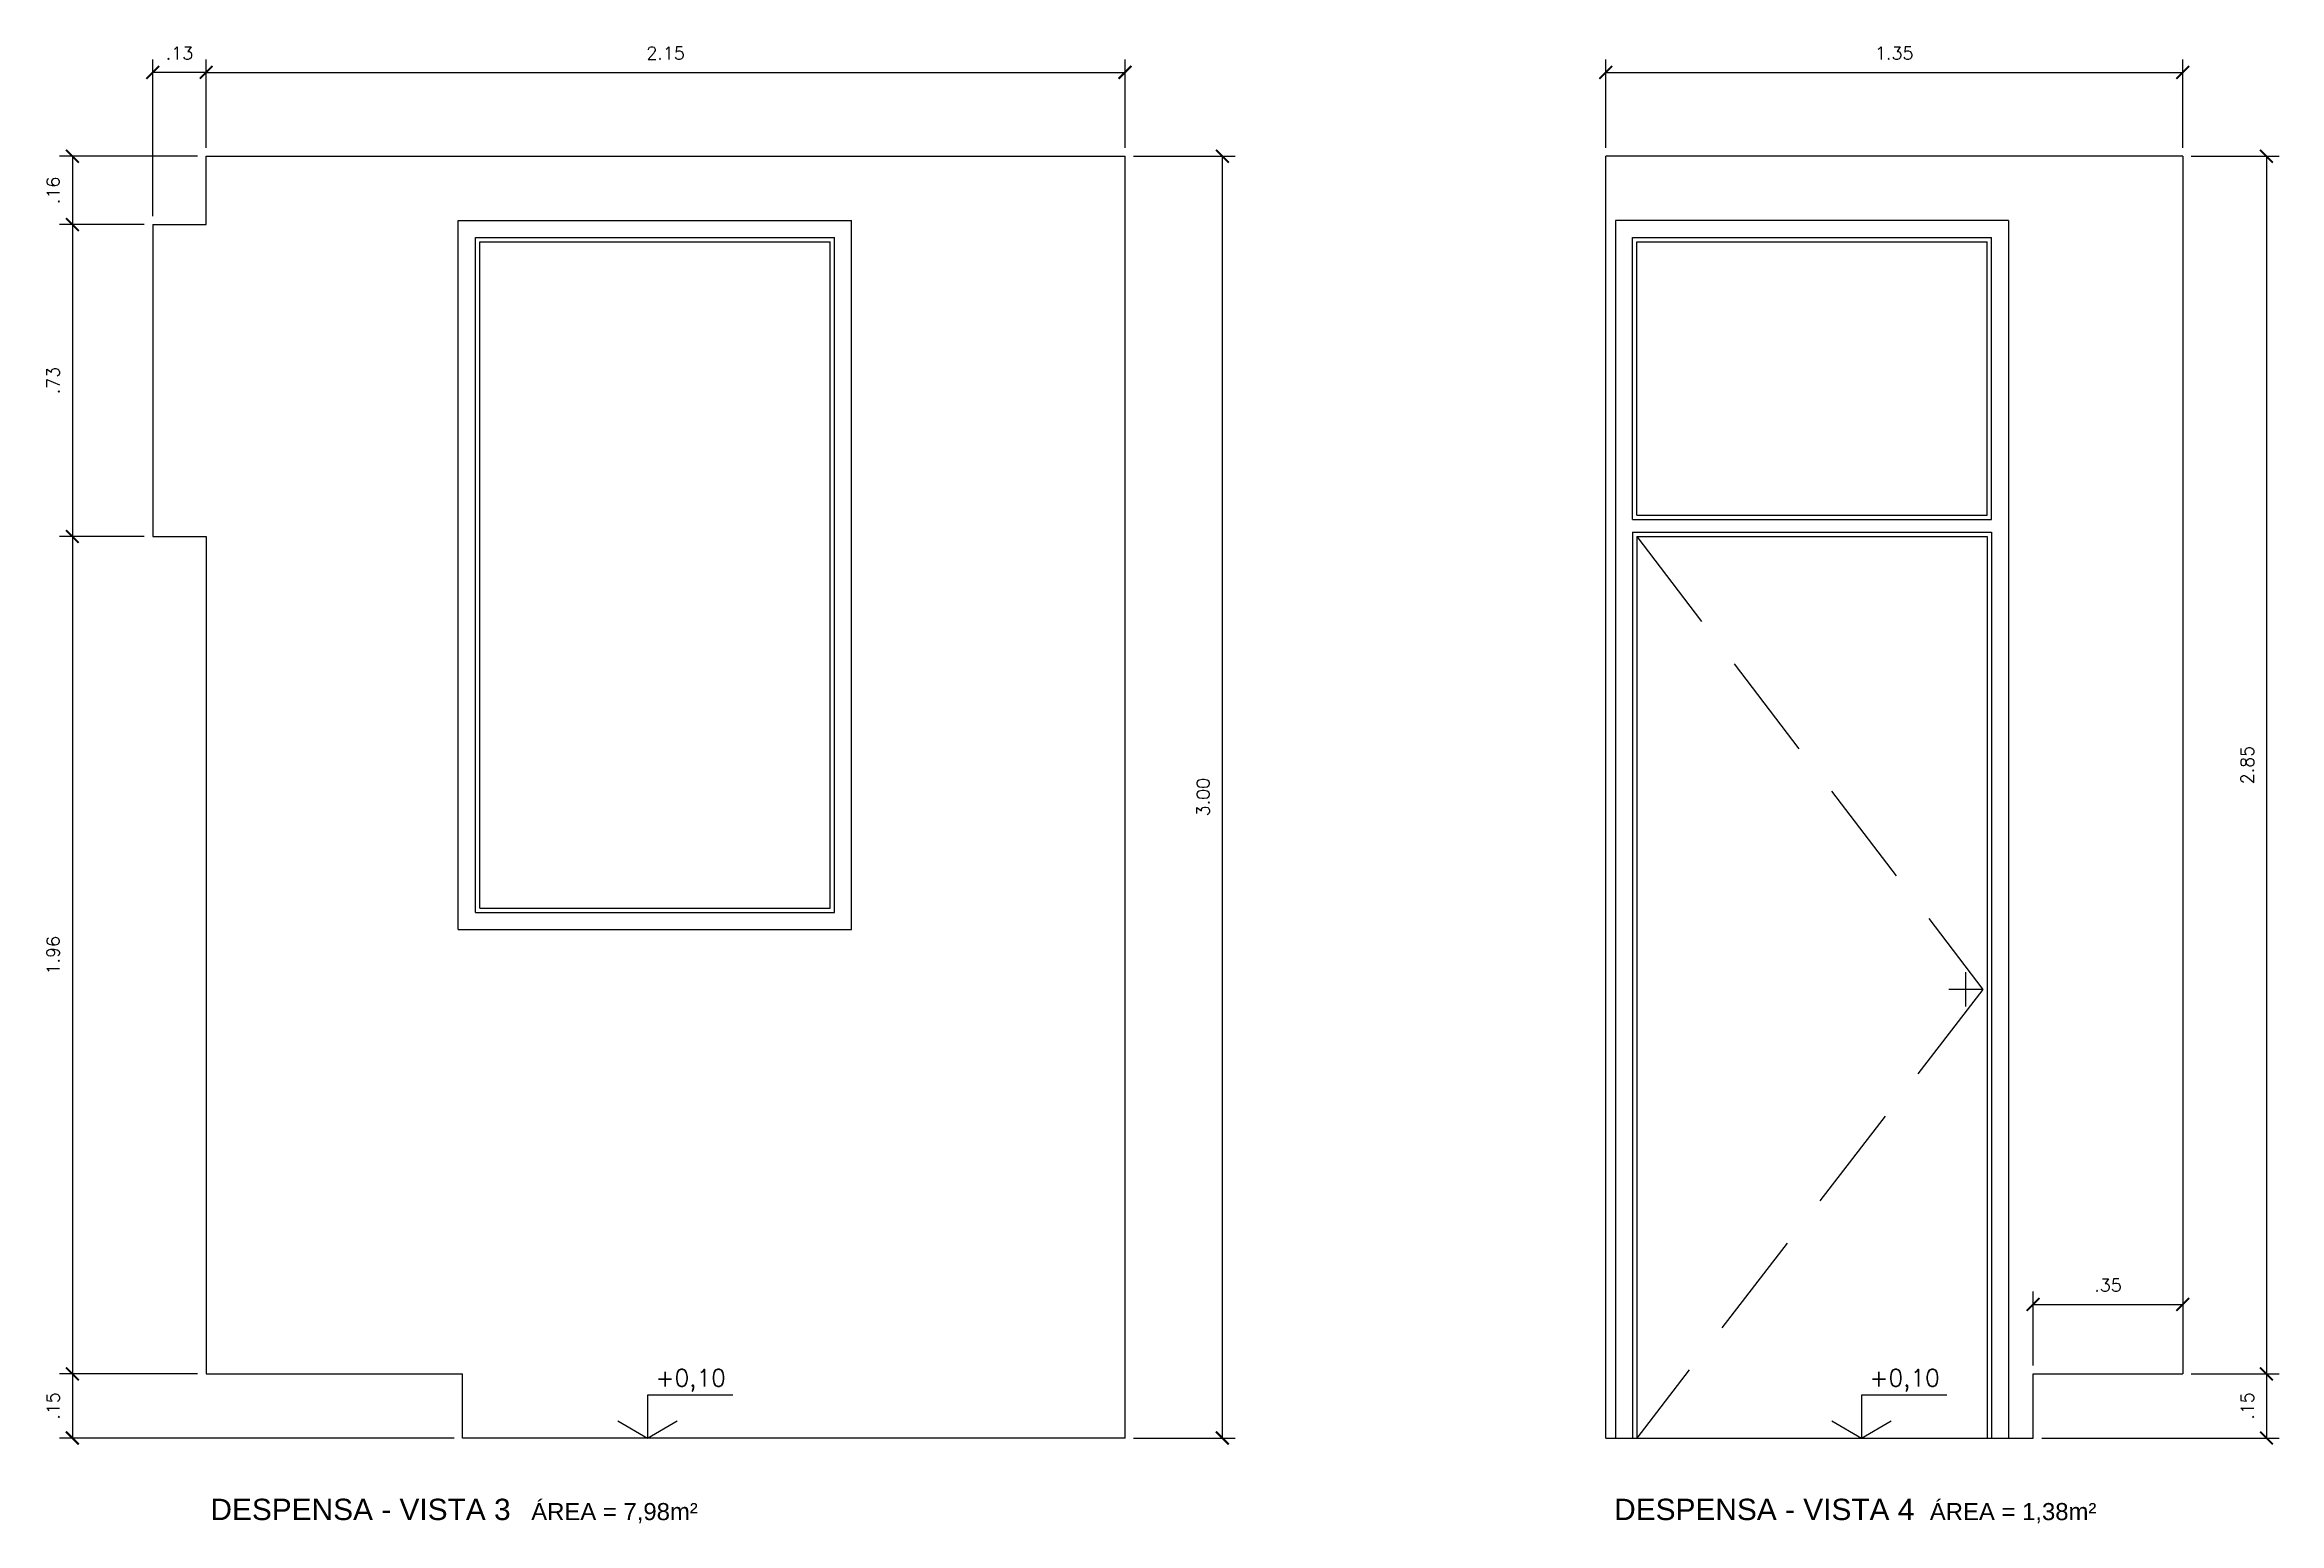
# Model space of a CAD drawing. Header units: millimetres. Extents: x 1 to 250, y 10 to 22.
# Drawn here: x 33.84 to 39.06, y 18.09 to 21.55 of the extents above; entities that cross this region are included whole.
import ezdxf

# ---------------------------------------------------------------- set-up
doc = ezdxf.new("R2010")
doc.units = ezdxf.units.MM
doc.linetypes.add('HIDDEN', pattern=[0.375, 0.25, -0.125])
for name, color, linetype in [('COTAS', 1, 'Continuous'), ('LPROJ', 7, 'HIDDEN'), ('LVISTA01', 8, 'Continuous'), ('LVISTA02', 1, 'Continuous'), ('NOTAS', 2, 'Continuous'), ('REVEST', 2, 'Continuous')]:
    doc.layers.add(name, color=color, linetype=linetype)
doc.styles.add('60-20', font='romans.shx', dxfattribs={"height": 0.03})
doc.styles.add('60-50', font='romans.shx', dxfattribs={"height": 0.075})
doc.styles.add('80-20', font='romans.shx', dxfattribs={"height": 0.04})
doc.styles.add('ARIAL', font='arial.ttf', dxfattribs={"height": 0.05})
doc.dimstyles.new('20', dxfattribs={"dimtxt": 0.1, "dimasz": 0.075, "dimexe": 0.075, "dimexo": 0.05, "dimgap": 0.075, "dimtad": 1, "dimzin": 4, "dimdsep": 46, "dimtxsty": '60-50', "dimblk1": 'ARCHTICK', "dimblk2": 'ARCHTICK', "dimsah": 1, "dimcen": 2.5, "dimclrt": 3, "dimadec": 0, "dimazin": 0, "dimtfac": 1, "dimtmove": 2, "dimatfit": 3, "dimldrblk": 'ARCHTICK', "dimfxl": 1, "dimarcsym": 0})

msp = doc.modelspace()

# ---------------------------------------------------------------- texts
at = {"layer": 'NOTAS', "color": 3, "style": '80-20'}
for p in [(35.2644, 18.4117), (38.1049, 18.4117)]:
    msp.add_text('+0,10', height=0.04, dxfattribs=at).set_placement(p)
at = {"layer": 'NOTAS', "style": 'ARIAL'}
for s, height, p in [('DESPENSA - VISTA 3', 0.05, (34.2229, 18.0988)), ('ÁREA = 7,98m²', 0.04, (34.9736, 18.0987)), ('DESPENSA - VISTA 4', 0.05, (37.5076, 18.0988)), ('ÁREA = 1,38m²', 0.04, (38.2462, 18.0987))]:
    msp.add_text(s, height=height, dxfattribs=at).set_placement(p)

# ---------------------------------------------------------------- blocks, each defined once
blk = doc.blocks.new('_ARCHTICK')
at = {"color": 0, "linetype": 'ByBlock', "const_width": 0.15}
blk.add_lwpolyline([(-0.5, -0.5), (0.5, 0.5)], dxfattribs=at)
blk = doc.blocks.new('*D29')
at = {"color": 0, "linetype": 'ByBlock'}
for p, q in [((34.213, 21.3109), (34.213, 21.5173)), ((36.363, 21.3109), (36.363, 21.5173)), ((34.213, 21.4873), (36.363, 21.4873))]:
    blk.add_line(p, q, dxfattribs=at)
at = {"layer": 'DEFPOINTS', "color": 0, "linetype": 'ByBlock'}
for p in [(36.363, 21.4873), (34.213, 21.2909), (36.363, 21.2909)]:
    blk.add_point(p, dxfattribs=at)
at = {"color": 0, "linetype": 'ByBlock', "xscale": 0.03, "yscale": 0.03, "zscale": 0.03, "rotation": 180}
blk.add_blockref('_ARCHTICK', (34.213, 21.4873), dxfattribs=at)
at = {"color": 0, "linetype": 'ByBlock', "xscale": 0.03, "yscale": 0.03, "zscale": 0.03}
blk.add_blockref('_ARCHTICK', (36.363, 21.4873), dxfattribs=at)
at = {"color": 3, "linetype": 'ByBlock', "insert": (35.288, 21.5323), "char_height": 0.03, "attachment_point": 5, "style": '60-20'}
blk.add_mtext('2.15', dxfattribs=at)
blk = doc.blocks.new('*D39')
at = {"color": 0, "linetype": 'ByBlock'}
for p, q in [((34.088, 21.1509), (34.088, 21.5173)), ((34.213, 21.3109), (34.213, 21.5173)), ((34.213, 21.4873), (34.088, 21.4873))]:
    blk.add_line(p, q, dxfattribs=at)
at = {"layer": 'DEFPOINTS', "color": 0, "linetype": 'ByBlock'}
for p in [(34.088, 21.4873), (34.213, 21.2909), (34.088, 21.1309)]:
    blk.add_point(p, dxfattribs=at)
at = {"color": 0, "linetype": 'ByBlock', "xscale": 0.03, "yscale": 0.03, "zscale": 0.03, "rotation": 180}
blk.add_blockref('_ARCHTICK', (34.088, 21.4873), dxfattribs=at)
at = {"color": 0, "linetype": 'ByBlock', "xscale": 0.03, "yscale": 0.03, "zscale": 0.03}
blk.add_blockref('_ARCHTICK', (34.213, 21.4873), dxfattribs=at)
at = {"color": 3, "linetype": 'ByBlock', "insert": (34.1505, 21.5323), "char_height": 0.03, "attachment_point": 5, "style": '60-20'}
blk.add_mtext('.13', dxfattribs=at)
blk = doc.blocks.new('*D40')
at = {"color": 0, "linetype": 'ByBlock'}
for p, q in [((34.193, 21.2909), (33.8698, 21.2909)), ((33.8998, 21.2909), (33.8998, 21.1309)), ((34.068, 21.1309), (33.8698, 21.1309))]:
    blk.add_line(p, q, dxfattribs=at)
at = {"layer": 'DEFPOINTS', "color": 0, "linetype": 'ByBlock'}
for p in [(34.213, 21.2909), (33.8998, 21.1309), (34.088, 21.1309)]:
    blk.add_point(p, dxfattribs=at)
at = {"color": 0, "linetype": 'ByBlock', "xscale": 0.03, "yscale": 0.03, "zscale": 0.03}
for p, rotation in [((33.8998, 21.2909), 90), ((33.8998, 21.1309), 270)]:
    blk.add_blockref('_ARCHTICK', p, dxfattribs=dict(at, rotation=rotation))
at = {"color": 3, "linetype": 'ByBlock', "insert": (33.8548, 21.2109), "char_height": 0.03, "attachment_point": 5, "rotation": 90, "style": '60-20'}
blk.add_mtext('.16', dxfattribs=at)
blk = doc.blocks.new('*D41')
at = {"color": 0, "linetype": 'ByBlock'}
for p, q in [((33.8998, 21.1309), (33.8998, 20.4009)), ((34.068, 20.4009), (33.8698, 20.4009))]:
    blk.add_line(p, q, dxfattribs=at)
at = {"layer": 'DEFPOINTS', "color": 0, "linetype": 'ByBlock'}
for p in [(34.088, 21.1309), (33.8998, 20.4009), (34.088, 20.4009)]:
    blk.add_point(p, dxfattribs=at)
at = {"color": 0, "linetype": 'ByBlock', "xscale": 0.03, "yscale": 0.03, "zscale": 0.03}
for p, rotation in [((33.8998, 21.1309), 90), ((33.8998, 20.4009), 270)]:
    blk.add_blockref('_ARCHTICK', p, dxfattribs=dict(at, rotation=rotation))
at = {"color": 3, "linetype": 'ByBlock', "insert": (33.8548, 20.7659), "char_height": 0.03, "attachment_point": 5, "rotation": 90, "style": '60-20'}
blk.add_mtext('.73', dxfattribs=at)
blk = doc.blocks.new('*D42')
at = {"color": 0, "linetype": 'ByBlock'}
for p, q in [((33.8998, 20.4009), (33.8998, 18.4409)), ((34.193, 18.4409), (33.8698, 18.4409))]:
    blk.add_line(p, q, dxfattribs=at)
at = {"layer": 'DEFPOINTS', "color": 0, "linetype": 'ByBlock'}
for p in [(34.088, 20.4009), (33.8998, 18.4409), (34.213, 18.4409)]:
    blk.add_point(p, dxfattribs=at)
at = {"color": 0, "linetype": 'ByBlock', "xscale": 0.03, "yscale": 0.03, "zscale": 0.03}
for p, rotation in [((33.8998, 20.4009), 90), ((33.8998, 18.4409), 270)]:
    blk.add_blockref('_ARCHTICK', p, dxfattribs=dict(at, rotation=rotation))
at = {"color": 3, "linetype": 'ByBlock', "insert": (33.8548, 19.4209), "char_height": 0.03, "attachment_point": 5, "rotation": 90, "style": '60-20'}
blk.add_mtext('1.96', dxfattribs=at)
blk = doc.blocks.new('*D43')
at = {"color": 0, "linetype": 'ByBlock'}
for p, q in [((33.8998, 18.4409), (33.8998, 18.2909)), ((34.793, 18.2909), (33.8698, 18.2909))]:
    blk.add_line(p, q, dxfattribs=at)
at = {"layer": 'DEFPOINTS', "color": 0, "linetype": 'ByBlock'}
for p in [(34.213, 18.4409), (33.8998, 18.2909), (34.813, 18.2909)]:
    blk.add_point(p, dxfattribs=at)
at = {"color": 0, "linetype": 'ByBlock', "xscale": 0.03, "yscale": 0.03, "zscale": 0.03}
for p, rotation in [((33.8998, 18.4409), 90), ((33.8998, 18.2909), 270)]:
    blk.add_blockref('_ARCHTICK', p, dxfattribs=dict(at, rotation=rotation))
at = {"color": 3, "linetype": 'ByBlock', "insert": (33.8548, 18.3659), "char_height": 0.03, "attachment_point": 5, "rotation": 90, "style": '60-20'}
blk.add_mtext('.15', dxfattribs=at)
blk = doc.blocks.new('*D44')
at = {"color": 0, "linetype": 'ByBlock'}
for p, q in [((36.383, 21.2909), (36.6208, 21.2909)), ((36.5908, 18.2909), (36.5908, 21.2909)), ((36.383, 18.2909), (36.6208, 18.2909))]:
    blk.add_line(p, q, dxfattribs=at)
at = {"layer": 'DEFPOINTS', "color": 0, "linetype": 'ByBlock'}
for p in [(36.363, 21.2909), (36.5908, 21.2909), (36.363, 18.2909)]:
    blk.add_point(p, dxfattribs=at)
at = {"color": 0, "linetype": 'ByBlock', "xscale": 0.03, "yscale": 0.03, "zscale": 0.03}
for p, rotation in [((36.5908, 21.2909), 90), ((36.5908, 18.2909), 270)]:
    blk.add_blockref('_ARCHTICK', p, dxfattribs=dict(at, rotation=rotation))
at = {"color": 3, "linetype": 'ByBlock', "insert": (36.5458, 19.7909), "char_height": 0.03, "attachment_point": 5, "rotation": 90, "style": '60-20'}
blk.add_mtext('3.00', dxfattribs=at)
blk = doc.blocks.new('*D30')
at = {"color": 0, "linetype": 'ByBlock'}
for p, q in [((37.488, 21.3109), (37.488, 21.5173)), ((38.838, 21.3109), (38.838, 21.5173)), ((37.488, 21.4873), (38.838, 21.4873))]:
    blk.add_line(p, q, dxfattribs=at)
at = {"layer": 'DEFPOINTS', "color": 0, "linetype": 'ByBlock'}
for p in [(38.838, 21.4873), (37.488, 21.2909), (38.838, 21.2909)]:
    blk.add_point(p, dxfattribs=at)
at = {"color": 0, "linetype": 'ByBlock', "xscale": 0.03, "yscale": 0.03, "zscale": 0.03, "rotation": 180}
blk.add_blockref('_ARCHTICK', (37.488, 21.4873), dxfattribs=at)
at = {"color": 0, "linetype": 'ByBlock', "xscale": 0.03, "yscale": 0.03, "zscale": 0.03}
blk.add_blockref('_ARCHTICK', (38.838, 21.4873), dxfattribs=at)
at = {"color": 3, "linetype": 'ByBlock', "insert": (38.163, 21.5323), "char_height": 0.03, "attachment_point": 5, "style": '60-20'}
blk.add_mtext('1.35', dxfattribs=at)
blk = doc.blocks.new('*D45')
at = {"color": 0, "linetype": 'ByBlock'}
for p, q in [((38.858, 21.2909), (39.064, 21.2909)), ((39.034, 21.2909), (39.034, 18.4409)), ((38.858, 18.4409), (39.064, 18.4409))]:
    blk.add_line(p, q, dxfattribs=at)
at = {"layer": 'DEFPOINTS', "color": 0, "linetype": 'ByBlock'}
for p in [(38.838, 21.2909), (38.838, 18.4409), (39.034, 18.4409)]:
    blk.add_point(p, dxfattribs=at)
at = {"color": 0, "linetype": 'ByBlock', "xscale": 0.03, "yscale": 0.03, "zscale": 0.03}
for p, rotation in [((39.034, 21.2909), 90), ((39.034, 18.4409), 270)]:
    blk.add_blockref('_ARCHTICK', p, dxfattribs=dict(at, rotation=rotation))
at = {"color": 3, "linetype": 'ByBlock', "insert": (38.989, 19.8659), "char_height": 0.03, "attachment_point": 5, "rotation": 90, "style": '60-20'}
blk.add_mtext('2.85', dxfattribs=at)
blk = doc.blocks.new('*D46')
at = {"color": 0, "linetype": 'ByBlock'}
for p, q in [((39.034, 18.4409), (39.034, 18.2909)), ((38.508, 18.2909), (39.064, 18.2909))]:
    blk.add_line(p, q, dxfattribs=at)
at = {"layer": 'DEFPOINTS', "color": 0, "linetype": 'ByBlock'}
for p in [(38.838, 18.4409), (38.488, 18.2909), (39.034, 18.2909)]:
    blk.add_point(p, dxfattribs=at)
at = {"color": 0, "linetype": 'ByBlock', "xscale": 0.03, "yscale": 0.03, "zscale": 0.03}
for p, rotation in [((39.034, 18.4409), 90), ((39.034, 18.2909), 270)]:
    blk.add_blockref('_ARCHTICK', p, dxfattribs=dict(at, rotation=rotation))
at = {"color": 3, "linetype": 'ByBlock', "insert": (38.989, 18.3659), "char_height": 0.03, "attachment_point": 5, "rotation": 90, "style": '60-20'}
blk.add_mtext('.15', dxfattribs=at)
blk = doc.blocks.new('*D47')
at = {"color": 0, "linetype": 'ByBlock'}
for p, q in [((38.488, 18.4609), (38.488, 18.6337)), ((38.488, 18.6037), (38.838, 18.6037)), ((38.838, 18.5894), (38.838, 18.5737))]:
    blk.add_line(p, q, dxfattribs=at)
at = {"layer": 'DEFPOINTS', "color": 0, "linetype": 'ByBlock'}
for p in [(38.838, 18.6094), (38.838, 18.6037), (38.488, 18.4409)]:
    blk.add_point(p, dxfattribs=at)
at = {"color": 0, "linetype": 'ByBlock', "xscale": 0.03, "yscale": 0.03, "zscale": 0.03, "rotation": 180}
blk.add_blockref('_ARCHTICK', (38.488, 18.6037), dxfattribs=at)
at = {"color": 0, "linetype": 'ByBlock', "xscale": 0.03, "yscale": 0.03, "zscale": 0.03}
blk.add_blockref('_ARCHTICK', (38.838, 18.6037), dxfattribs=at)
at = {"color": 3, "linetype": 'ByBlock', "insert": (38.663, 18.6487), "char_height": 0.03, "attachment_point": 5, "style": '60-20'}
blk.add_mtext('.35', dxfattribs=at)

# ---------------------------------------------------------------- dimensions: what is measured, and where the dimension line sits
at = {"layer": 'COTAS'}
for base, p1, p2, picture, middle in [((34.0880124058, 21.487349858), (34.2130124058, 21.2908657796), (34.0880124058, 21.1308657748), '*D39', (34.1505124058, 21.532349858)), ((36.363, 21.4873), (34.213, 21.2909), (36.363, 21.2909), '*D29', (35.288, 21.5323)), ((38.838, 21.4873), (37.488, 21.2909), (38.838, 21.2909), '*D30', (38.163, 21.5323)), ((38.838, 18.6037), (38.488, 18.4409), (38.838, 18.6094), '*D47', (38.663, 18.6487))]:
    dim = msp.add_linear_dim(base=base, p1=p1, p2=p2, dimstyle='20', override={"dimtxt": 0.02, "dimasz": 0.03, "dimexe": 0.03, "dimexo": 0.02, "dimgap": 0.03, "dimtxsty": '60-20'}, dxfattribs=at)
    dim.commit()
    dim.dimension.update_dxf_attribs({"geometry": picture, "text_midpoint": middle})
for base, p1, p2, override, picture, middle in [((33.8998, 21.1309), (34.213, 21.2909), (34.088, 21.1309), {"dimtxt": 0.02, "dimasz": 0.03, "dimexe": 0.03, "dimexo": 0.02, "dimgap": 0.03, "dimtxsty": '60-20'}, '*D40', (33.8548, 21.2109)), ((36.5908, 21.2909), (36.363, 18.2909), (36.363, 21.2909), {"dimtxt": 0.02, "dimasz": 0.03, "dimexe": 0.03, "dimexo": 0.02, "dimgap": 0.03, "dimtxsty": '60-20'}, '*D44', (36.5458, 19.7909)), ((39.034, 18.4409), (38.838, 21.2909), (38.838, 18.4409), {"dimtxt": 0.02, "dimasz": 0.03, "dimexe": 0.03, "dimexo": 0.02, "dimgap": 0.03, "dimtxsty": '60-20'}, '*D45', (38.989, 19.8659)), ((33.8998, 20.4009), (34.088, 21.1309), (34.088, 20.4009), {"dimtxt": 0.02, "dimasz": 0.03, "dimexe": 0.03, "dimexo": 0.02, "dimgap": 0.03, "dimtxsty": '60-20', "dimse1": 1}, '*D41', (33.8548, 20.7659)), ((33.8998, 18.4409), (34.088, 20.4009), (34.213, 18.4409), {"dimtxt": 0.02, "dimasz": 0.03, "dimexe": 0.03, "dimexo": 0.02, "dimgap": 0.03, "dimtxsty": '60-20', "dimse1": 1}, '*D42', (33.8548, 19.4209)), ((33.8998, 18.2909), (34.213, 18.4409), (34.813, 18.2909), {"dimtxt": 0.02, "dimasz": 0.03, "dimexe": 0.03, "dimexo": 0.02, "dimgap": 0.03, "dimtxsty": '60-20', "dimse1": 1}, '*D43', (33.8548, 18.3659)), ((39.034, 18.2909), (38.838, 18.4409), (38.488, 18.2909), {"dimtxt": 0.02, "dimasz": 0.03, "dimexe": 0.03, "dimexo": 0.02, "dimgap": 0.03, "dimtxsty": '60-20', "dimse1": 1}, '*D46', (38.989, 18.3659))]:
    dim = msp.add_linear_dim(base=base, p1=p1, p2=p2, angle=90, dimstyle='20', override=override, dxfattribs=at)
    dim.commit()
    dim.dimension.update_dxf_attribs({"geometry": picture, "text_midpoint": middle})

# ---------------------------------------------------------------- linework, layer by layer
at = {"layer": 'LPROJ'}
for p, q in [((37.5605, 20.4009), (38.3705, 19.3409)), ((38.3705, 19.3409), (37.5605, 18.2909))]:
    msp.add_line(p, q, dxfattribs=at)
at = {"layer": 'LVISTA01'}
for p, q in [((34.853, 19.5309), (34.853, 21.0909)), ((34.853, 21.0909), (35.673, 21.0909)), ((35.673, 19.5309), (35.673, 21.0909)), ((34.853, 19.5309), (35.673, 19.5309))]:
    msp.add_line(p, q, dxfattribs=at)
at = {"layer": 'LVISTA02'}
for p, q in [((34.803, 19.4809), (34.803, 21.1409)), ((34.803, 21.1409), (35.723, 21.1409)), ((35.723, 19.4809), (35.723, 21.1409)), ((37.5105, 21.1409), (37.5105, 18.2909)), ((38.4305, 21.1409), (37.5105, 21.1409)), ((38.4305, 21.1409), (38.4305, 18.2909)), ((34.843, 19.5209), (34.843, 21.1009)), ((34.843, 21.1009), (35.683, 21.1009)), ((35.683, 19.5209), (35.683, 21.1009)), ((37.5505, 20.4409), (37.5505, 21.1009)), ((37.5505, 21.1009), (38.3905, 21.1009)), ((37.5605, 21.0909), (38.3805, 21.0909)), ((37.5605, 20.4509), (37.5605, 21.0909)), ((38.3805, 20.4509), (38.3805, 21.0909)), ((38.3905, 20.4409), (38.3905, 21.1009)), ((37.5605, 20.4509), (38.3805, 20.4509)), ((37.5505, 20.4409), (38.3905, 20.4409)), ((37.5505, 20.4109), (37.5505, 18.2909)), ((37.5505, 20.4109), (38.3905, 20.4109)), ((37.5605, 20.4009), (37.5605, 18.2909)), ((37.5605, 20.4009), (38.3805, 20.4009)), ((38.3805, 20.4009), (38.3805, 18.2909)), ((38.3905, 20.4109), (38.3905, 18.2909)), ((34.843, 19.5209), (35.683, 19.5209)), ((34.803, 19.4809), (35.723, 19.4809))]:
    msp.add_line(p, q, dxfattribs=at)
at = {"layer": 'NOTAS'}
for p, q in [((38.3305, 19.3009), (38.3305, 19.3809)), ((38.3705, 19.3409), (38.2905, 19.3409))]:
    msp.add_line(p, q, dxfattribs=at)
for points in [[(35.4457, 18.3909), (35.2457, 18.3909), (35.2457, 18.2909)], [(38.2863, 18.3909), (38.0863, 18.3909), (38.0863, 18.2909)]]:
    msp.add_lwpolyline(points, dxfattribs=at)
at = {"layer": 'NOTAS', "color": 3}
for points in [[(35.1764, 18.3309), (35.2457, 18.2909), (35.315, 18.3309)], [(38.017, 18.3309), (38.0863, 18.2909), (38.1555, 18.3309)]]:
    msp.add_lwpolyline(points, dxfattribs=at)
at = {"layer": 'REVEST'}
for p, q in [((34.213, 21.2909), (36.363, 21.2909)), ((34.213, 21.1309), (34.213, 21.2909)), ((36.363, 18.2909), (36.363, 21.2909)), ((37.488, 18.2909), (37.488, 21.2909)), ((38.838, 21.2909), (37.488, 21.2909)), ((38.838, 21.2909), (38.838, 18.4409)), ((34.088, 21.1309), (34.088, 20.4009)), ((34.088, 21.1309), (34.213, 21.1309)), ((34.088, 20.4009), (34.213, 20.4009)), ((34.213, 20.4009), (34.213, 18.4409)), ((34.213, 18.4409), (34.813, 18.4409)), ((34.813, 18.2909), (34.813, 18.4409)), ((38.488, 18.2909), (38.488, 18.4409)), ((38.488, 18.4409), (38.838, 18.4409)), ((36.363, 18.2909), (34.813, 18.2909)), ((37.488, 18.2909), (38.488, 18.2909))]:
    msp.add_line(p, q, dxfattribs=at)

msp.set_redraw_order([(e.dxf.handle, doc.entitydb.next_handle()) for e in msp.query("TEXT MTEXT ATTDEF DIMENSION ARC_DIMENSION")])  # texts and dimensions are drawn at this point

doc.saveas('drawing.dxf')
